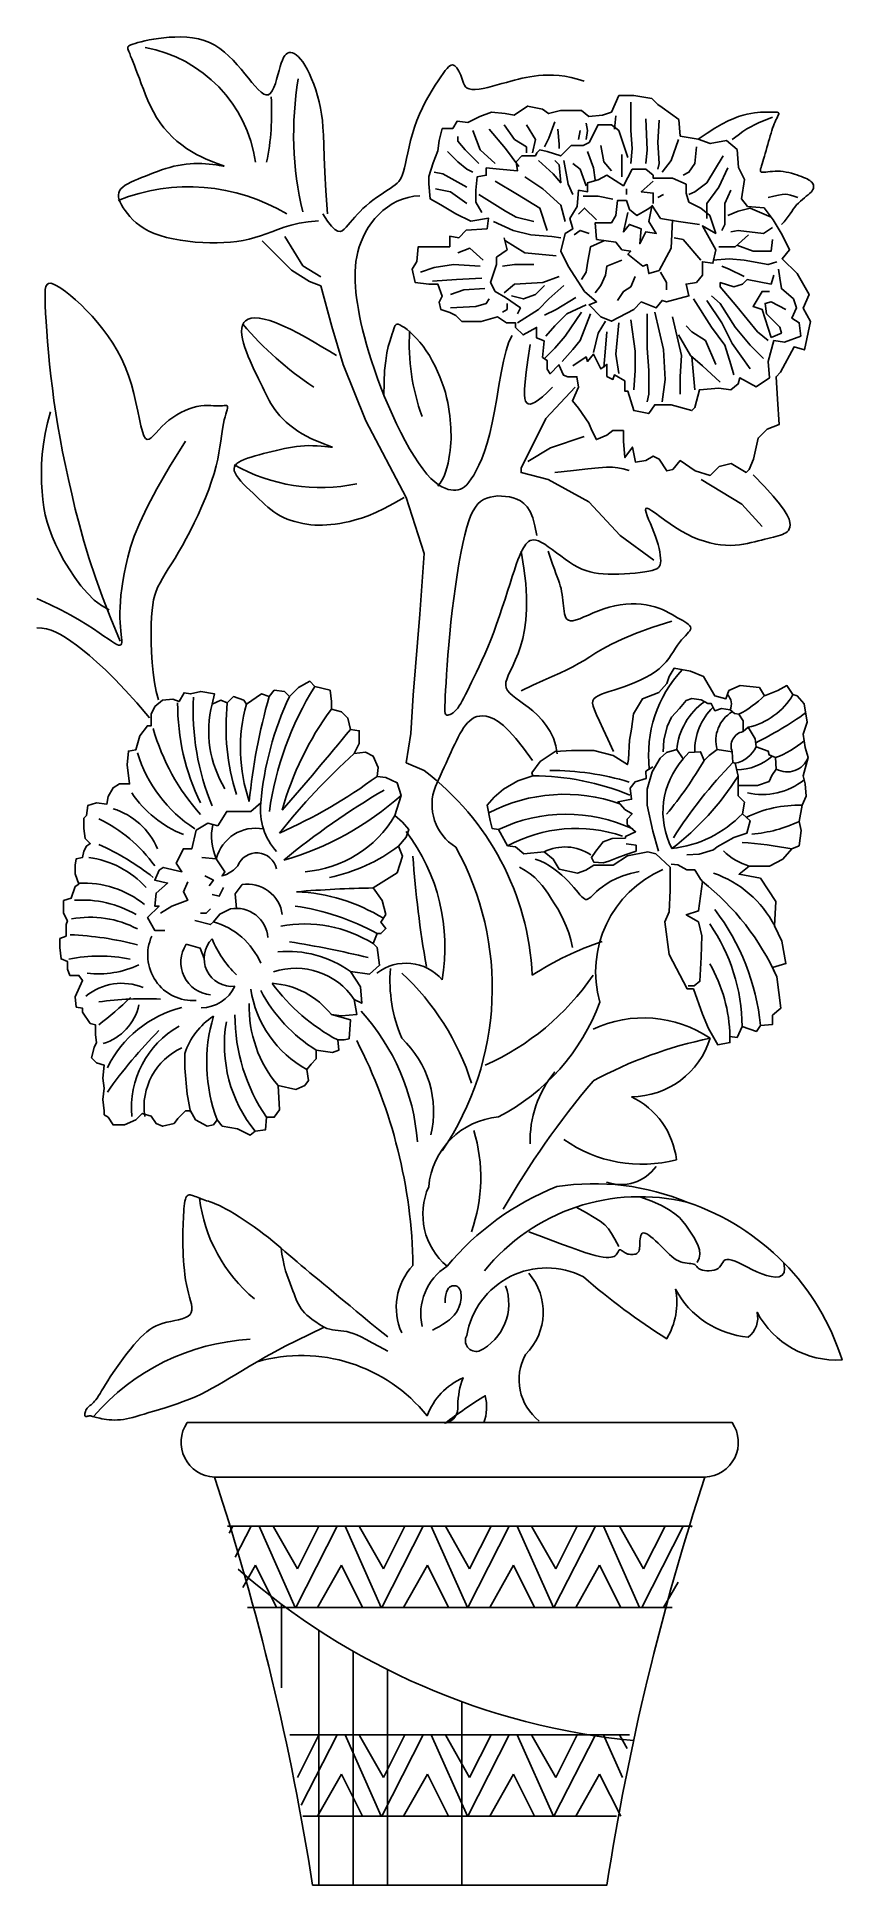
# Model space of a CAD drawing. Extents: x 792 to 1026, y 972 to 1510.
import ezdxf

# ---------------------------------------------------------------- set-up
doc = ezdxf.new("R2010")
doc.units = 0
doc.header["$LTSCALE"] = 0.9
doc.header["$MEASUREMENT"] = 0
doc.layers.get('0').update_dxf_attribs({"color": 3, "linetype": 'CONTINUOUS'})
for name, color, linetype in [('3', 3, 'CONTINUOUS'), ('4', 4, 'CONTINUOUS'), ('7', 7, 'CONTINUOUS')]:
    doc.layers.add(name, color=color, linetype=linetype)

msp = doc.modelspace()

# ---------------------------------------------------------------- linework, layer by layer
at = {"color": 3}
for p, q in [((847.07, 1076.84), (982.1, 1076.84)), ((847.61, 1074.74), (848.55, 1076.61)), ((849.36, 1067.81), (853.96, 1076.84)), ((856.28, 1076.84), (866.79, 1053.19)), ((860.5, 1076.61), (867.44, 1064.37)), ((866.92, 1053.19), (878.98, 1076.84)), ((867.44, 1064.37), (873.57, 1076.61)), ((881.29, 1076.84), (891.81, 1053.19)), ((885.51, 1076.61), (892.45, 1064.37)), ((891.94, 1053.19), (903.99, 1076.84)), ((892.45, 1064.37), (898.58, 1076.61)), ((906.31, 1076.84), (916.82, 1053.19)), ((910.53, 1076.61), (917.47, 1064.37)), ((916.95, 1053.19), (929.01, 1076.84)), ((917.47, 1064.37), (923.6, 1076.61)), ((931.32, 1076.84), (941.84, 1053.19)), ((935.54, 1076.61), (942.49, 1064.37)), ((941.97, 1053.19), (954.02, 1076.84)), ((942.49, 1064.37), (948.61, 1076.61)), ((956.34, 1076.84), (966.86, 1053.19)), ((961.09, 1076.61), (968.03, 1064.37)), ((967.52, 1053.19), (979.57, 1076.84)), ((968.03, 1064.37), (974.16, 1076.61)), ((981.88, 1076.84), (982.02, 1076.53)), ((851.52, 1058.95), (855.2, 1065.43)), ((855.2, 1065.43), (861.32, 1053.19)), ((873.27, 1053.19), (880.21, 1065.43)), ((880.21, 1065.43), (886.34, 1053.19)), ((898.29, 1053.19), (905.23, 1065.43)), ((905.23, 1065.43), (911.35, 1053.19)), ((923.3, 1053.19), (930.24, 1065.43)), ((930.24, 1065.43), (936.37, 1053.19)), ((948.32, 1053.19), (955.26, 1065.43)), ((955.26, 1065.43), (961.39, 1053.19)), ((973.86, 1053.19), (978.04, 1060.55)), ((852.88, 1053.19), (976.29, 1053.19)), ((865.24, 1016.17), (963.94, 1016.17)), ((867.44, 1003.7), (873.57, 1015.94)), ((868.55, 995.71), (878.98, 1016.17)), ((881.29, 1016.17), (891.81, 992.52)), ((885.51, 1015.94), (892.45, 1003.7)), ((891.94, 992.52), (903.99, 1016.17)), ((892.45, 1003.7), (898.58, 1015.94)), ((906.31, 1016.17), (916.82, 992.52)), ((910.53, 1015.94), (917.47, 1003.7)), ((916.95, 992.52), (929.01, 1016.17)), ((917.47, 1003.7), (923.6, 1015.94)), ((931.32, 1016.17), (941.84, 992.52)), ((935.54, 1015.94), (942.49, 1003.7)), ((941.97, 992.52), (954.02, 1016.17)), ((942.49, 1003.7), (948.61, 1015.94)), ((956.34, 1016.17), (961.87, 1003.72)), ((961.09, 1015.94), (963.25, 1012.13)), ((873.27, 992.52), (880.21, 1004.76)), ((880.21, 1004.76), (886.34, 992.52)), ((898.29, 992.52), (905.23, 1004.76)), ((905.23, 1004.76), (911.35, 992.52)), ((923.3, 992.52), (930.24, 1004.76)), ((930.24, 1004.76), (936.37, 992.52)), ((948.32, 992.52), (955.26, 1004.76)), ((955.26, 1004.76), (961.39, 992.52)), ((869.03, 992.52), (960.14, 992.52))]:
    msp.add_line(p, q, dxfattribs=at)
at = {"layer": '3'}
for p, q in [((862.8, 1054.12), (862.8, 1029.77)), ((873.63, 1046.56), (873.63, 972.49)), ((883.62, 1040.46), (883.62, 972.49)), ((893.61, 1035.1), (893.61, 972.49)), ((915.25, 1025.78), (915.25, 972.49))]:
    msp.add_line(p, q, dxfattribs=at)
for points in [[(927.48, 1484.16), (930.52, 1479.83), (933.99, 1477.67), (933.99, 1475.94)], [(942.22, 1485.03), (940.49, 1480.27), (939.19, 1477.67)], [(943.09, 1482.87), (943.52, 1478.54), (943.52, 1477.24)], [(951.32, 1484.6), (951.75, 1482.43), (951.32, 1479.83)], [(959.99, 1486.76), (959.55, 1482.87)], [(968.65, 1485.9), (969.09, 1476.8), (968.65, 1472.91)], [(972.55, 1485.46), (972.12, 1478.97), (972.55, 1472.91), (972.12, 1471.18)], [(1005.49, 1486.33), (1003.33, 1485.46), (1001.65, 1484.77), (1000.3, 1484.16), (999.15, 1483.57), (998.06, 1482.92), (996.9, 1482.13), (995.52, 1481.13), (993.79, 1479.83)], [(920.12, 1472.91), (916.22, 1476.8), (914.05, 1479.4), (914.05, 1480.7)], [(918.38, 1482.43), (920.55, 1476.8), (924.88, 1472.91)], [(949.59, 1482.43), (949.15, 1479.83)], [(955.65, 1478.1), (956.52, 1473.34), (958.69, 1470.74)], [(978.19, 1479.83), (976.02, 1473.77), (973.42, 1470.31)], [(911.02, 1476.37), (914.05, 1473.34), (916.65, 1471.18), (918.38, 1470.31)], [(944.82, 1473.77), (946.12, 1466.85), (947.42, 1463.82)], [(947.42, 1472.91), (949.59, 1471.18), (951.32, 1466.41)], [(951.75, 1476.37), (953.49, 1471.61), (953.92, 1468.15)], [(961.72, 1475.51), (961.72, 1471.61), (961.72, 1469.01)], [(991.19, 1475.07), (986.42, 1467.28), (982.96, 1464.68), (981.22, 1463.82)], [(916.65, 1465.98), (909.72, 1469.88), (907.12, 1470.31)], [(940.05, 1453.43), (937.89, 1459.92), (931.38, 1463.82), (924.88, 1467.71)], [(945.25, 1456.02), (943.95, 1460.79), (938.75, 1465.55), (933.55, 1469.01)], [(970.82, 1467.71), (967.35, 1464.68), (970.82, 1464.25), (970.82, 1461.22)], [(992.49, 1471.61), (989.89, 1465.98), (986.42, 1461.22), (986.42, 1456.89)], [(920.12, 1463.82), (927.92, 1459.05), (930.95, 1457.32), (936.15, 1456.02)], [(959.12, 1462.52), (954.79, 1463.38), (950.45, 1463.38)], [(963.02, 1463.82), (963.02, 1465.55)], [(972.12, 1462.95), (973.85, 1463.82)], [(993.36, 1465.12), (991.62, 1461.22), (991.62, 1455.16), (990.76, 1453.43)], [(1012.86, 1462.95), (1011.7, 1463.38), (1010.77, 1463.68), (1009.96, 1463.86), (1009.17, 1463.92), (1008.3, 1463.86), (1007.25, 1463.68), (1005.91, 1463.38), (1004.19, 1462.95)], [(954.35, 1456.46), (950.89, 1459.92), (949.15, 1458.19)], [(984.26, 1455.16), (978.19, 1456.02), (972.99, 1456.89), (970.39, 1460.79)], [(874.19, 1439.91), (868.96, 1443.17), (863.72, 1451.67)], [(952.19, 1452.56), (949.59, 1453.43), (947.85, 1452.13)], [(956.52, 1450.4), (952.62, 1448.66), (951.75, 1443.9), (951.32, 1441.3), (950.02, 1439.14)], [(976.89, 1451.26), (979.49, 1450.83), (984.69, 1444.77)], [(998.56, 1452.13), (994.66, 1448.66), (989.89, 1448.66)], [(1005.49, 1454.29), (1002.89, 1452.56), (995.52, 1453.43), (993.36, 1452.99)], [(995.09, 1449.1), (999.86, 1447.37), (1003.76, 1447.37), (1005.06, 1447.37), (1005.49, 1450.83)], [(921.42, 1444.77), (917.52, 1448.23), (914.05, 1446.93)], [(920.55, 1443.04), (912.75, 1443.47), (907.12, 1442.6), (903.22, 1441.3)], [(936.15, 1443.47), (930.52, 1443.47), (927.05, 1443.04)], [(927.48, 1435.24), (930.52, 1437.84), (938.75, 1438.27), (943.52, 1440.01)], [(961.72, 1444.77), (957.39, 1443.04), (956.95, 1440.44), (955.65, 1437.41), (953.92, 1435.24)], [(965.62, 1440.01), (964.32, 1436.98), (962.15, 1435.68), (960.42, 1433.08)], [(972.99, 1441.3), (974.72, 1438.27), (974.72, 1436.11)], [(1004.19, 1421.39), (1001.16, 1423.99), (995.09, 1431.35), (990.32, 1436.98), (990.32, 1438.27), (994.22, 1436.98), (996.82, 1437.84), (998.12, 1439.14), (1005.06, 1437.84), (1005.92, 1440.44)], [(997.26, 1440.01), (992.92, 1442.17), (990.76, 1443.04)], [(906.68, 1438.71), (913.62, 1439.14), (920.98, 1439.57)], [(921.85, 1436.54), (915.78, 1436.11), (911.88, 1434.81)], [(939.19, 1437.41), (936.59, 1434.81), (933.12, 1433.51), (929.65, 1434.38)], [(1002.89, 1416.19), (998.99, 1420.09), (994.66, 1425.29), (990.32, 1432.21), (987.72, 1434.38)], [(1005.06, 1422.26), (1002.46, 1430.48), (999.86, 1431.35), (1002.46, 1435.68), (1004.62, 1435.68)], [(911.88, 1430.91), (919.25, 1431.35), (922.28, 1432.21), (923.15, 1433.51)], [(928.35, 1432.21), (928.35, 1430.48), (927.05, 1429.62)], [(948.29, 1433.94), (942.65, 1430.48), (939.19, 1428.75)], [(950.02, 1429.62), (945.25, 1422.69), (942.22, 1419.23), (939.19, 1416.19)], [(951.32, 1431.78), (945.69, 1429.18), (942.22, 1425.72), (939.62, 1422.69)], [(969.09, 1429.18), (969.09, 1419.23), (969.52, 1412.73), (969.52, 1405.8), (969.09, 1403.64)], [(998.99, 1413.16), (993.79, 1420.52), (990.76, 1426.58), (986.42, 1433.08)], [(1009.39, 1430.48), (1005.06, 1432.65), (1003.32, 1432.21), (1003.76, 1429.18), (1007.66, 1425.29), (1008.09, 1423.55), (1005.06, 1422.26)], [(957.39, 1423.99), (956.95, 1419.23), (956.52, 1413.6)], [(960.85, 1426.58), (959.99, 1417.49), (960.85, 1411.87)], [(964.32, 1427.45), (965.62, 1418.36), (965.62, 1412.73), (965.19, 1407.1)], [(976.45, 1428.32), (979.05, 1417.06), (978.62, 1411), (978.62, 1405.8)], [(989.02, 1414.46), (985.99, 1421.39), (982.09, 1423.99), (980.36, 1425.72)], [(978.19, 1423.12), (981.66, 1417.06), (985.12, 1414.03), (990.32, 1409.27)], [(982.09, 1416.63), (982.96, 1407.1)], [(791.73, 1346.42), (795.44, 1344.73), (798.71, 1343.12), (801.59, 1341.59), (804.11, 1340.15), (806.29, 1338.82), (808.18, 1337.59), (809.81, 1336.49), (811.2, 1335.52), (812.39, 1334.7), (813.4, 1334.02), (814.23, 1333.49), (814.9, 1333.11), (815.43, 1332.9), (815.83, 1332.84), (816.1, 1332.95), (816.27, 1333.23), (816.35, 1333.69), (816.36, 1334.3), (816.31, 1335.07), (816.22, 1335.99), (816.11, 1337.03), (816, 1338.2), (815.9, 1339.48), (815.84, 1340.86), (815.82, 1342.34), (815.87, 1343.92), (815.97, 1345.6), (816.13, 1347.41), (816.37, 1349.33), (816.67, 1351.4), (817.06, 1353.6), (817.53, 1355.95), (818.1, 1358.49), (818.89, 1361.31), (820.01, 1364.58), (821.59, 1368.41), (823.74, 1372.95), (826.6, 1378.33), (830.29, 1384.7), (834.93, 1392.18)], [(934.4, 1386.3), (940.94, 1390.22), (950.76, 1393.49)], [(942.25, 1383.03), (947.66, 1383.67), (951.79, 1384.14), (954.89, 1384.44), (957.22, 1384.58), (959.03, 1384.57), (960.56, 1384.41), (962.09, 1384.11), (963.85, 1383.68)], [(984.79, 1381.07), (996.57, 1373.88), (1002.46, 1367.34)], [(976.28, 1339.88), (970.47, 1337.99), (965.71, 1336.25), (961.85, 1334.65), (958.73, 1333.18), (956.22, 1331.83), (954.15, 1330.6), (952.38, 1329.47), (950.76, 1328.44), (949.15, 1327.5), (947.48, 1326.6), (945.68, 1325.7), (943.68, 1324.76), (941.42, 1323.73), (938.84, 1322.56), (935.87, 1321.2), (932.43, 1319.61)], [(947.4, 1245.03), (946.89, 1247.24), (946.27, 1249.29), (945.57, 1251.19), (944.78, 1252.97), (943.94, 1254.63), (943.07, 1256.19), (942.17, 1257.67), (941.28, 1259.09), (940.39, 1260.45), (939.49, 1261.75), (938.55, 1263), (937.53, 1264.2), (936.39, 1265.32), (935.11, 1266.39), (933.66, 1267.38), (932, 1268.31)], [(966.75, 1267.12), (964.2, 1266.49), (962, 1265.78), (960.12, 1265.03), (958.54, 1264.24), (957.2, 1263.45), (956.09, 1262.67), (955.15, 1261.93), (954.37, 1261.24), (953.71, 1260.63), (953.15, 1260.1), (952.67, 1259.66), (952.25, 1259.32), (951.88, 1259.1), (951.52, 1258.98), (951.18, 1258.99), (950.82, 1259.14), (950.43, 1259.41), (950.01, 1259.82), (949.53, 1260.33), (949.01, 1260.95), (948.41, 1261.66), (947.75, 1262.44), (947.01, 1263.28), (946.18, 1264.18), (945.26, 1265.12), (944.24, 1266.06), (943.14, 1267), (941.96, 1267.9), (940.71, 1268.75), (939.38, 1269.5), (937.99, 1270.16), (936.54, 1270.67)], [(983.58, 1153.48), (984.18, 1154.65), (984.38, 1155.85), (984.27, 1157.08), (983.9, 1158.32), (983.33, 1159.55), (982.62, 1160.78), (981.84, 1161.98), (981.04, 1163.15), (980.27, 1164.29), (979.44, 1165.4), (978.44, 1166.5), (977.15, 1167.61), (975.47, 1168.76), (973.28, 1169.96), (970.47, 1171.22), (966.94, 1172.57)], [(960.83, 1158.09), (959.69, 1160.22), (958.73, 1161.89), (957.8, 1163.23), (956.74, 1164.36), (955.43, 1165.42), (953.7, 1166.55), (951.43, 1167.88), (948.45, 1169.55)], [(875.18, 1134.61), (873.87, 1135.41), (872.73, 1136.16), (871.74, 1136.86), (870.89, 1137.53), (870.16, 1138.16), (869.53, 1138.78), (868.99, 1139.39), (868.52, 1140.01), (868.11, 1140.64), (867.74, 1141.3), (867.4, 1141.99), (867.08, 1142.72), (866.77, 1143.5), (866.45, 1144.34), (866.11, 1145.24), (865.74, 1146.23), (865.33, 1147.29), (864.89, 1148.44), (864.45, 1149.7), (864.01, 1151.06), (863.61, 1152.53), (863.24, 1154.11), (862.93, 1155.83), (862.7, 1157.68)]]:
    msp.add_lwpolyline(points, dxfattribs=at)
msp.add_lwpolyline([(849, 1385.32, 0.181893), (884.66, 1379.76, 0.181893)], format="xyb", dxfattribs=at)
for centre, radius, start, end in [((816.2, 1467.81), 39.39, 7.9294, 79.837), ((964.63, 1481.42), 98.3, 170.6222, 193.2647), ((835.87, 1410.63), 55.46, 59.08, 111.7814), ((925.29, 1488.47), 96.5, 220.2197, 236.6426), ((962.31, 1420.55), 62.38, 176.6359, 199.8518), ((1005.65, 1300.96), 36.19, 136.8288, 186.4995), ((910.24, 1314.03), 73.14, 177.0472, 202.3854), ((911.35, 1309.04), 64.68, 173.7366, 197.5874), ((1023.55, 1271), 170.9, 164.0576, 174.487), ((947.79, 1279.03), 91.37, 154.7962, 174.9953), ((996.97, 1300.62), 19.41, 125.4078, 174.4048), ((989.58, 1315.71), 3.96, 334.8686, 44.6402), ((980.84, 1341.17), 32.04, 297.592, 314.1887), ((994.04, 1328.7), 20.18, 282.5048, 329.5974), ((873.51, 1307.85), 31.87, 165.6879, 211.5786), ((899.16, 1302.97), 48.29, 164.675, 198.7833), ((1000.61, 1302.18), 17.73, 134.2778, 181.2907), ((998.76, 1305.14), 9.73, 120.6905, 195.6667), ((953.08, 1400.49), 107.11, 296.3425, 305.4018), ((-4.56, 2037.9), 1148.77, 319.04523, 320.57581), ((997.73, 1303.55), 4.27, 100.635, 202.9596), ((859.26, 1313.19), 40.03, 196.8751, 237.2656), ((1020.78, 1150.78), 203.48, 132.2645, 141.206), ((992.77, 1307.12), 8.79, 282.2173, 334.5623), ((994.93, 1312.48), 15.83, 270.4313, 311.5273), ((997.54, 1324.84), 26.17, 289.7322, 310.9413), ((1009.74, 1302.63), 6.59, 241.3088, 338.3732), ((804.76, 1409.9), 143.61, 293.5685, 306.6881), ((935.61, 1219.81), 75.09, 67.768, 89.8065), ((941.29, 1219.12), 77.31, 73.064, 90.4007), ((996.8, 1284.38), 23.14, 138.2545, 207.2876), ((883.25, 1359.31), 118.63, 320.4264, 329.6509), ((927.16, 1338.04), 80.87, 307.3639, 327.6414), ((1088.24, 1206.3), 132, 135.5527, 147.6857), ((845.93, 1307.68), 32.02, 213.6858, 248.6641), ((1008.98, 1093.27), 229.23, 120.514, 129.4156), ((839.02, 1354.91), 88, 286.1067, 311.7081), ((945.14, 1241.47), 48.06, 70.565, 117.4015), ((1002.51, 1308.95), 19.5, 257.1809, 308.641), ((807.71, 1265.54), 20.74, 23.1463, 72.7331), ((972.78, 1306.62), 33.03, 276.006, 316.4746), ((1013.01, 1252.26), 34.1, 88.1768, 116.335), ((790.86, 1243.66), 43.11, 35.5085, 64.0759), ((867.1, 1300.13), 33.2, 274.4629, 329.5694), ((945.56, 1237.84), 45.89, 65.1283, 115.4723), ((948.47, 1237.41), 42.18, 71.391, 118.2792), ((996.65, 1316.23), 38.36, 274.2731, 295.5692), ((778.47, 1205.42), 76.21, 51.8709, 65.8105), ((945.19, 1260.84), 13.39, 55.8828, 116.9801), ((986.33, 1138.8), 137.13, 79.5741, 85.6915), ((803.05, 1243.82), 27.63, 42.4209, 82.2279), ((1186.28, 1290.26), 285.89, 183.7523, 190.2238), ((1003.85, 1286.04), 18.12, 225.8273, 253.6272), ((940.03, 1206.72), 73.03, 24.067, 51.8351), ((978.18, 1236.88), 31.42, 27.2069, 71.0537), ((804.99, 1228.27), 30.53, 59.3937, 94.4481), ((856.71, 1187.64), 70.13, 61.1355, 81.7551), ((864.91, 1208.76), 52.49, 58.4122, 87.5201), ((807.2, 1224.44), 29.36, 62.0841, 100.628), ((869.47, 1214.21), 37.65, 57.9374, 100.5188), ((943.48, 1221.59), 53.2, 0.4986, 34.6506), ((935.69, 1215.71), 66.64, 5.7198, 37.2058), ((823.52, 978.92), 270.93, 76.2302, 81.1722), ((864.68, 1212.88), 30.99, 54.1797, 95.3985), ((809.49, 1265), 27.69, 263.5228, 295.383), ((847.64, 1183.41), 73.78, 17.4556, 47.2361), ((891.69, 1279.06), 74.69, 293.898, 325.6561), ((948.72, 1218.17), 44.42, 1.2102, 29.8687), ((816.34, 1218.38), 16.21, 67.2215, 129.823), ((738.45, 1314.36), 116.25, 307.8026, 313.7702), ((823.03, 1135.46), 94.65, 87.2254, 98.0952), ((885.6, 1237.69), 32.1, 188.5607, 241.2699), ((896.49, 1253.25), 44.81, 207.5844, 238.1852), ((905.63, 1267.98), 56.47, 216.265, 242.0136), ((806.71, 1231.47), 14.99, 286.4396, 347.9078), ((841.61, 1195.74), 32.7, 103.7109, 154.0875), ((854.2, 1207.78), 20.53, 122.9815, 161.8252), ((888.17, 1211.55), 47.11, 163.4069, 200.6915), ((922.56, 1125.69), 134.71, 135.0644, 145.0057), ((846.39, 1198.38), 27.22, 119.3965, 185.2638), ((885.9, 1216.7), 39.69, 170.3645, 219.2419), ((910.43, 1212.97), 75.74, 179.0807, 192.0749), ((1012.02, 1098.3), 122.81, 101.5714, 118.5343), ((966.93, 1188.61), 31.91, 140.7255, 181.298), ((1155.35, 1036.47), 263.83, 139.9623, 149.8643), ((873.53, 1178.1), 47.18, 340.555, 16.8964), ((967.51, 1221.29), 39.29, 234.7773, 284.835), ((883.79, 1177.56), 45.13, 186.8976, 230.3037), ((857.35, 1066.25), 64.97, 93.2141, 139.2404), ((985.01, 1217.56), 204.08, 228.6617, 264.4052)]:
    msp.add_arc(centre, radius, start, end, dxfattribs=at)
at = {"layer": '4'}
msp.add_line((843.31, 1091.05), (985.87, 1091.05), dxfattribs=at)
msp.add_lwpolyline([(983.9, 1479.98), (987.38, 1478.68), (992.17, 1479.55), (995.22, 1476.94), (995.65, 1471.72), (997.39, 1468.25), (996.52, 1462.6), (998.26, 1460.42), (1003.05, 1459.99), (1005.66, 1456.51), (1008.27, 1452.17), (1010.44, 1447.82), (1008.27, 1445.21), (1012.62, 1440.87), (1016.1, 1434.78), (1014.36, 1430.87), (1016.53, 1426.96), (1014.79, 1418.7), (1011.75, 1419.57), (1007.83, 1412.18), (1006.53, 1410.88), (1006.96, 1404.36), (1007.4, 1396.97), (1003.92, 1395.67), (1001.31, 1393.06), (1000, 1386.97), (998.7, 1383.93), (997.83, 1383.06), (993.48, 1385.67), (989.99, 1384.8), (987.38, 1382.19), (983.03, 1383.5), (978.68, 1386.54), (976.51, 1383.93), (974.77, 1383.5), (972.59, 1386.97), (970.85, 1387.84), (968.68, 1386.54), (965.63, 1386.11), (964.76, 1390.45), (962.59, 1387.41), (962.15, 1392.19), (962.15, 1395.23), (959.11, 1395.23), (957.37, 1393.93), (954.32, 1392.62), (953.02, 1395.23), (952.15, 1397.41), (949.1, 1401.75), (947.36, 1403.92), (949.1, 1407.84), (948.66, 1410.88), (946.05, 1410.88), (944.75, 1411.31), (943.44, 1414.36), (940.83, 1411.75), (939.96, 1413.05), (939.96, 1415.66), (938.66, 1416.53), (939.09, 1421.31), (936.92, 1422.18), (936.92, 1425.22), (933, 1423.05), (930.83, 1425.22), (930.83, 1426.52), (928.22, 1426.52), (925.61, 1428.26), (920.82, 1426.96), (915.17, 1426.96), (913.43, 1428.7), (911.68, 1429.57), (909.07, 1430.44), (908.64, 1432.61), (909.51, 1434.35), (908.2, 1437.82), (905.59, 1437.82), (901.68, 1438.26), (900.81, 1442.17), (902.11, 1444.34), (902.55, 1448.69), (911.68, 1448.69), (911.68, 1451.73), (914.3, 1451.3), (916.47, 1453.47), (922.56, 1453.91), (923, 1456.95), (917.78, 1456.08), (913.43, 1458.25), (909.07, 1460.86), (906.03, 1462.6), (905.59, 1466.94), (905.59, 1469.12), (906.9, 1473.03), (908.2, 1476.51), (908.64, 1479.55), (909.51, 1483.02), (912.56, 1483.02), (913.86, 1485.2), (916.91, 1484.76), (920.39, 1486.5), (923.87, 1487.81), (927.78, 1487.37), (930.39, 1486.94), (934.31, 1489.54), (938.66, 1488.67), (940.4, 1487.37), (943.88, 1488.24), (949.97, 1488.24), (952.15, 1486.5), (956.06, 1486.94), (958.67, 1487.81), (960.85, 1492.59), (965.2, 1492.59), (970.42, 1491.72), (972.16, 1489.98), (973.46, 1489.11), (978.25, 1485.63), (978.68, 1480.85)], close=True, dxfattribs=at)
for points in [[(963.45, 1474.64), (960.85, 1482.43), (958.69, 1484.16), (954.79, 1484.16), (952.19, 1478.97), (950.45, 1478.1), (946.99, 1478.1), (943.95, 1475.07), (940.05, 1476.37), (937.89, 1476.8), (937.02, 1475.94), (936.59, 1475.07), (932.69, 1475.07), (930.95, 1473.34), (931.38, 1470.74), (926.18, 1471.18), (922.28, 1471.61), (922.28, 1469.44), (919.68, 1469.01), (919.25, 1465.12), (919.25, 1461.65), (920.98, 1458.62)], [(987.29, 1457.76), (989.02, 1452.56), (985.12, 1454.73), (989.02, 1447.8), (988.16, 1443.9), (985.12, 1444.33), (985.12, 1440.44), (983.39, 1438.27), (980.36, 1437.84), (981.22, 1434.38), (974.72, 1432.65), (973.42, 1433.08), (971.69, 1430.91), (967.35, 1432.65), (965.19, 1430.48), (958.69, 1427.02), (955.65, 1428.32), (952.19, 1431.78), (954.35, 1432.65), (950.89, 1435.68), (946.12, 1443.04), (943.95, 1447.37), (945.25, 1452.56), (947.42, 1453.86), (946.55, 1456.89), (948.72, 1460.35), (949.15, 1465.12), (951.75, 1464.68), (951.75, 1467.28), (954.79, 1468.15), (957.39, 1469.44), (962.15, 1466.41), (964.75, 1471.18), (968.65, 1471.18), (970.82, 1469.44), (970.82, 1468.58), (976.45, 1468.58), (980.36, 1466.85), (980.36, 1464.25), (981.22, 1461.65), (984.69, 1459.92), (987.29, 1457.76)], [(929.82, 1422.91), (928.89, 1421.05), (928.07, 1418.51), (927.33, 1415.45), (926.64, 1412), (925.99, 1408.34), (925.35, 1404.59), (924.71, 1400.92), (924.04, 1397.47), (923.32, 1394.36), (922.56, 1391.6), (921.78, 1389.18), (920.98, 1387.05), (920.19, 1385.21), (919.4, 1383.64), (918.65, 1382.3), (917.93, 1381.18), (917.26, 1380.25), (916.62, 1379.5), (916.01, 1378.92), (915.41, 1378.48), (914.8, 1378.18), (914.17, 1377.99), (913.51, 1377.9), (912.8, 1377.91), (912.03, 1377.99), (911.21, 1378.16), (910.32, 1378.46), (909.38, 1378.9), (908.38, 1379.51), (907.33, 1380.31), (906.22, 1381.33), (905.06, 1382.59), (903.85, 1384.11), (902.6, 1385.86), (901.33, 1387.83), (900.04, 1389.97), (898.75, 1392.27), (897.48, 1394.7), (896.23, 1397.22), (895.02, 1399.81), (893.86, 1402.44), (892.76, 1405.09), (891.71, 1407.75), (890.73, 1410.38), (889.81, 1412.97), (888.96, 1415.5), (888.19, 1417.95), (887.5, 1420.29), (886.88, 1422.52), (886.35, 1424.64), (885.88, 1426.65), (885.48, 1428.56), (885.14, 1430.39), (884.86, 1432.14), (884.63, 1433.82), (884.44, 1435.44), (884.3, 1437.01), (884.21, 1438.53), (884.17, 1440.02), (884.18, 1441.48), (884.27, 1442.93), (884.43, 1444.36), (884.67, 1445.78), (884.99, 1447.21), (885.4, 1448.64), (885.91, 1450.07), (886.52, 1451.49), (887.22, 1452.89), (888.02, 1454.26), (888.92, 1455.58), (889.93, 1456.85), (891.04, 1458.05), (892.26, 1459.17), (893.58, 1460.2), (894.98, 1461.12), (896.46, 1461.91), (898.01, 1462.55), (899.62, 1463.03), (901.28, 1463.34), (902.99, 1463.44)], [(976.45, 1456.46), (976.02, 1448.23), (972.55, 1441.74), (969.52, 1440.87), (969.09, 1443.47), (967.79, 1443.04), (963.45, 1446.5), (964.32, 1447.37), (961.72, 1447.8), (959.99, 1449.96), (954.35, 1450.83), (953.92, 1455.59), (958.69, 1455.59), (959.99, 1457.76), (960.42, 1462.08), (963.02, 1462.08), (963.89, 1459.49), (966.05, 1457.76), (969.09, 1459.49), (970.39, 1460.35), (969.52, 1456.02), (971.69, 1452.56), (968.65, 1452.99), (966.92, 1449.53), (967.35, 1453.86), (963.89, 1455.16), (962.15, 1452.99), (963.02, 1456.89), (963.45, 1458.62)], [(1005.06, 1457.32), (998.99, 1459.92), (995.52, 1459.05), (992.49, 1457.76)], [(904.28, 1296.41), (899.06, 1298.69), (900.37, 1307.19), (901.02, 1318.31), (902.99, 1341.84), (904.29, 1359.49), (899.06, 1375.84), (887.28, 1398.06), (880.73, 1414.41), (877.46, 1425.52), (874.19, 1437.29), (870.92, 1438.6), (865.68, 1441.87), (857.18, 1450.37)], [(927.48, 1451.26), (928.35, 1447.8), (925.32, 1445.63), (925.32, 1443.47), (923.58, 1438.27), (924.88, 1435.68), (927.92, 1433.94), (932.25, 1430.91), (931.38, 1429.18)], [(947.42, 1414.03), (951.32, 1416.63), (951.75, 1415.33), (953.49, 1417.49), (955.65, 1413.16), (957.39, 1414.46), (957.39, 1411), (959.12, 1410.13), (959.55, 1411.43), (962.59, 1409.7), (962.59, 1406.67), (963.45, 1406.67), (965.19, 1401.04), (969.52, 1400.18), (971.25, 1402.77), (976.02, 1402.77), (982.09, 1401.04), (982.96, 1401.91), (984.26, 1407.1), (989.89, 1407.54), (993.36, 1407.1), (995.52, 1408.83), (995.96, 1410.57), (1000.72, 1407.97), (1004.62, 1410.57), (1004.19, 1415.33), (1005.92, 1421.39), (1008.96, 1420.96), (1013.72, 1422.69), (1013.29, 1426.58), (1011.12, 1427.88), (1012.42, 1430.91), (1011.56, 1433.51), (1008.09, 1436.54), (1007.66, 1439.57), (1007.22, 1442.17)], [(948.14, 1407.87), (939.63, 1398.72), (932.43, 1384.34), (932.43, 1383.03), (940.29, 1381.07), (952.07, 1374.53), (961.23, 1364.72), (971.04, 1357.53)], [(999.84, 1382.37), (1003.12, 1379.01), (1005.67, 1376.22), (1007.57, 1373.94), (1008.91, 1372.1), (1009.8, 1370.64), (1010.31, 1369.48), (1010.54, 1368.57), (1010.58, 1367.83), (1010.51, 1367.21), (1010.35, 1366.68), (1010.11, 1366.23), (1009.78, 1365.86), (1009.39, 1365.55), (1008.92, 1365.28), (1008.39, 1365.04), (1007.8, 1364.83), (1007.16, 1364.63), (1006.47, 1364.44), (1005.74, 1364.25), (1004.95, 1364.06), (1004.12, 1363.86), (1003.25, 1363.65), (1002.33, 1363.43), (1001.37, 1363.2), (1000.36, 1362.95), (999.32, 1362.69), (998.22, 1362.44), (997.07, 1362.22), (995.87, 1362.04), (994.6, 1361.91), (993.27, 1361.86), (991.88, 1361.89), (990.41, 1362.02), (988.88, 1362.26), (987.31, 1362.61), (985.69, 1363.06), (984.04, 1363.63), (982.37, 1364.31), (980.69, 1365.11), (979.01, 1366.03), (977.34, 1367.06), (975.72, 1368.16), (974.18, 1369.25), (972.76, 1370.29), (971.5, 1371.22), (970.42, 1371.96), (969.56, 1372.47), (968.97, 1372.68), (968.66, 1372.55), (968.61, 1372.11), (968.76, 1371.41), (969.07, 1370.5), (969.5, 1369.42), (970, 1368.23), (970.53, 1366.98), (971.04, 1365.7), (971.5, 1364.45), (971.9, 1363.25), (972.24, 1362.09), (972.52, 1360.99), (972.73, 1359.97), (972.88, 1359.02), (972.98, 1358.17), (973.01, 1357.42), (972.97, 1356.78), (972.86, 1356.24), (972.65, 1355.79), (972.33, 1355.41), (971.87, 1355.09), (971.26, 1354.82), (970.48, 1354.58), (969.52, 1354.37), (968.36, 1354.17), (967.03, 1353.99), (965.58, 1353.83), (964.04, 1353.69), (962.44, 1353.58), (960.84, 1353.51), (959.26, 1353.48), (957.74, 1353.5), (956.31, 1353.57), (954.97, 1353.7), (953.7, 1353.89), (952.48, 1354.17), (951.28, 1354.53), (950.1, 1354.99), (948.91, 1355.55), (947.7, 1356.22), (946.46, 1357.01), (945.19, 1357.89), (943.93, 1358.81), (942.69, 1359.74), (941.48, 1360.64), (940.34, 1361.46), (939.28, 1362.19), (938.32, 1362.76), (937.48, 1363.16), (936.75, 1363.4), (936.11, 1363.48), (935.56, 1363.43), (935.07, 1363.26), (934.63, 1362.99), (934.23, 1362.64), (933.85, 1362.22), (933.49, 1361.74), (933.12, 1361.18), (932.75, 1360.52), (932.37, 1359.72), (931.95, 1358.77), (931.51, 1357.64), (931.01, 1356.29), (930.47, 1354.7), (929.87, 1352.86), (929.21, 1350.8), (928.51, 1348.57), (927.76, 1346.23), (926.97, 1343.81), (926.16, 1341.37), (925.32, 1338.95), (924.47, 1336.61), (923.61, 1334.38), (922.75, 1332.28), (921.89, 1330.29), (921.05, 1328.43), (920.24, 1326.68), (919.46, 1325.04), (918.72, 1323.52), (918.04, 1322.12), (917.41, 1320.83), (916.84, 1319.64), (916.31, 1318.56), (915.81, 1317.58), (915.35, 1316.7), (914.89, 1315.91), (914.45, 1315.22), (914, 1314.6), (913.55, 1314.07), (913.09, 1313.62), (912.65, 1313.25), (912.22, 1312.95), (911.81, 1312.74), (911.44, 1312.59), (911.11, 1312.53), (910.84, 1312.53), (910.62, 1312.61), (910.46, 1312.8), (910.35, 1313.13), (910.29, 1313.62), (910.27, 1314.32), (910.29, 1315.26), (910.33, 1316.47), (910.4, 1317.98), (910.49, 1319.82), (910.61, 1321.96), (910.76, 1324.38), (910.93, 1327.05), (911.15, 1329.93), (911.4, 1333), (911.69, 1336.21), (912.04, 1339.55), (912.43, 1342.98), (912.87, 1346.45), (913.34, 1349.89), (913.85, 1353.27), (914.38, 1356.52), (914.94, 1359.58), (915.5, 1362.41), (916.07, 1364.94), (916.65, 1367.14), (917.23, 1369.02), (917.84, 1370.61), (918.47, 1371.94), (919.15, 1373.03), (919.88, 1373.92), (920.67, 1374.63), (921.53, 1375.18), (922.47, 1375.61), (923.47, 1375.93), (924.53, 1376.13), (925.63, 1376.23), (926.76, 1376.22), (927.89, 1376.13), (929.03, 1375.94), (930.14, 1375.67), (931.23, 1375.32), (932.28, 1374.81), (933.27, 1374.09), (934.19, 1373.08), (935.04, 1371.71), (935.8, 1369.9), (936.46, 1367.6), (937.01, 1364.72)], [(834.88, 1197.48), (832.67, 1195.27), (831.56, 1193.8), (828.24, 1193.06), (826.4, 1193.8), (824.93, 1196.01), (822.34, 1196.75), (820.5, 1194.91), (817.18, 1193.43), (813.86, 1193.43), (812.39, 1195.64), (811.28, 1196.38), (811.28, 1197.48), (810.91, 1200.8), (811.28, 1204.12), (810.91, 1207.06), (811.28, 1210.75), (809.07, 1211.48), (807.59, 1212.96), (808.33, 1215.9), (809.07, 1217.38), (808.7, 1219.59), (808.7, 1222.53), (807.23, 1222.9), (805.01, 1226.22), (805.01, 1227.32), (803.17, 1227.69), (802.8, 1230.64), (805.01, 1235.43), (803.91, 1236.9), (801.33, 1236.9), (800.59, 1238.74), (800.59, 1240.95), (798.74, 1241.69), (798.38, 1245), (798.38, 1247.58), (800.22, 1248.32), (800.22, 1251.64), (800.59, 1252.74), (799.48, 1254.95), (799.48, 1258.63), (801.69, 1259.37), (802.8, 1262.69), (803.91, 1263.42), (802.8, 1266.37), (802.8, 1268.95), (803.17, 1270.79), (805.01, 1271.16), (805.38, 1273), (806.12, 1274.48), (807.23, 1275.21), (805.75, 1276.69), (805.38, 1279.63), (805.38, 1282.58), (806.12, 1283.32), (806.49, 1286.26), (809.07, 1287), (812.02, 1286.63), (812.39, 1288.84), (813.86, 1291.42), (815.71, 1292.53), (818.66, 1292.53), (817.92, 1298.05), (818.29, 1302.1), (820.5, 1302.47), (821.61, 1306.52), (823.82, 1309.47), (824.93, 1309.47), (824.93, 1312.79), (826.03, 1315), (828.24, 1316.84), (831.19, 1317.21), (833.04, 1316.47), (834.51, 1319.05), (836.36, 1318.68), (839.31, 1319.42), (843.36, 1318.68), (842.63, 1315.73), (845.21, 1316.84), (847.05, 1316.1), (848.89, 1317.94), (851.84, 1316.84), (852.58, 1315.73), (857.01, 1318.68), (859.22, 1317.94), (860.69, 1319.79), (863.64, 1319.42), (865.12, 1317.94), (867.7, 1320.52), (871.02, 1322.36), (872.49, 1320.89), (876.92, 1319.79), (877.29, 1316.47), (877.29, 1314.26), (880.24, 1313.52), (882.08, 1311.68), (882.82, 1308.37), (885.4, 1308), (885.4, 1304.31), (883.93, 1301.37), (887.24, 1301.74), (889.46, 1300.63), (890.93, 1297.31), (890.56, 1294.74), (893.14, 1294.37), (896.46, 1292.89), (897.57, 1289.21), (895.73, 1283.32), (897.94, 1281.47), (899.78, 1279.26), (899.04, 1277.05), (896.83, 1274.48), (897.94, 1271.53), (896.46, 1266.74), (889.46, 1262.32), (892.04, 1258.63), (893.14, 1254.58), (891.67, 1252.37), (893.14, 1250.53), (891.67, 1249.06), (890.56, 1249.06), (889.46, 1246.11), (890.56, 1245), (891.3, 1239.85), (888.35, 1237.27), (882.82, 1238.01), (885.77, 1233.59), (886.14, 1228.8), (883.93, 1229.9), (884.66, 1225.48), (880.24, 1225.11), (877.29, 1225.48), (882.82, 1224.01), (882.45, 1218.48), (880.98, 1218.11), (879.13, 1218.11), (879.5, 1215.17), (877.66, 1214.43), (872.86, 1215.17), (872.86, 1212.59), (871.39, 1211.11), (870.17, 1209.54), (870.65, 1206.33), (869.54, 1204.85), (866.96, 1203.75), (861.8, 1204.85), (862.17, 1197.85), (860.69, 1195.64), (858.48, 1195.64), (858.11, 1191.96), (855.16, 1191.59), (853.69, 1190.49), (850, 1192.33), (845.58, 1193.06), (844.1, 1194.91), (842.99, 1193.43), (841.15, 1193.06), (837.83, 1194.91), (836.36, 1197.48), (834.88, 1197.48)], [(975.72, 1268.35), (975.72, 1261.57), (975.42, 1255.38), (974.24, 1252.43), (975.42, 1242.99), (980.74, 1232.97), (982.51, 1232.97), (985.16, 1225.59), (986.94, 1221.46), (989.59, 1216.75), (993.14, 1217.34), (993.14, 1219.1), (995.2, 1218.81), (996.68, 1222.05), (1000.81, 1220.58), (1001.99, 1222.35), (1005.53, 1222.64), (1005.53, 1225.3), (1007.9, 1227.36), (1006.72, 1236.5), (1005.53, 1239.16), (1009.37, 1240.34), (1008.19, 1246.83), (1006.12, 1251.25), (1006.42, 1258.33), (1001.99, 1265.11), (995.79, 1266.29), (998.74, 1268.65), (1004.65, 1268.65), (1008.49, 1270.71), (1011.14, 1273.66), (1013.21, 1274.55), (1013.8, 1278.97), (1013.21, 1281.63), (1014.1, 1286.34), (1015.28, 1289), (1014.98, 1292.54), (1014.39, 1294.9), (1015.87, 1300.21), (1014.98, 1303.15), (1014.39, 1306.99), (1015.57, 1310.53), (1014.69, 1315.84), (1012.62, 1318.19), (1011.44, 1318.49), (1009.67, 1321.14), (1007.01, 1319.67), (1003.17, 1318.19), (1001.7, 1320.55), (996.09, 1321.14), (992.84, 1319.67), (991.95, 1317.31), (988.71, 1318.19), (985.46, 1323.8), (981.62, 1325.27), (976.9, 1326.16), (975.42, 1323.8), (974.83, 1321.73), (972.47, 1319.08), (967.75, 1317.31), (965.09, 1312.89), (964.5, 1308.46), (963.91, 1305.22), (963.61, 1299.62), (963.32, 1298.14), (959.19, 1300.79), (953.58, 1302.27), (947.08, 1302.27), (942.36, 1301.97), (937.93, 1299.03), (935.57, 1295.78), (935.86, 1294.9), (931.44, 1293.42), (927.3, 1291.06), (924.65, 1288.7), (922.58, 1286.34), (923.47, 1281.92), (924.06, 1279.56), (925.83, 1279.27), (928.48, 1274.55), (930.85, 1274.25), (933.21, 1272.19), (939.11, 1272.78), (941.77, 1270.71), (943.54, 1267.76), (948.85, 1266.59), (951.22, 1267.47), (953.58, 1268.94), (959.19, 1268.94), (963.32, 1271.6), (969.22, 1272.78), (971.59, 1272.19), (975.72, 1268.35), (975.72, 1268.35)], [(995.47, 1292.04), (1001.13, 1292.04), (1004.49, 1293.29), (1005.32, 1294.97), (1006.58, 1296.86), (1006.37, 1300.21), (1004.49, 1301.04), (1004.28, 1302.09), (1000.71, 1303.35), (1000.5, 1305.65), (998.41, 1309), (996.94, 1307.75), (996.94, 1310.89), (995.68, 1312.77), (994.42, 1312.98), (993.16, 1314.03), (990.65, 1314.45), (988.76, 1313.82), (987.71, 1315.91), (986.66, 1315.91), (984.78, 1316.96), (982.05, 1317.38), (980.38, 1316.75), (978.49, 1314.45), (976.18, 1311.94), (974.92, 1309.21), (973.88, 1305.23), (973.67, 1301.88)], [(935.71, 1299.35), (933.17, 1302.89), (930.94, 1305.71), (928.99, 1307.9), (927.27, 1309.54), (925.77, 1310.7), (924.46, 1311.48), (923.29, 1311.96), (922.24, 1312.2), (921.28, 1312.3), (920.39, 1312.26), (919.58, 1312.09), (918.83, 1311.8), (918.14, 1311.39), (917.49, 1310.89), (916.88, 1310.28), (916.29, 1309.59), (915.73, 1308.82), (915.18, 1307.97), (914.65, 1307.06), (914.14, 1306.1), (913.63, 1305.09), (913.13, 1304.05), (912.64, 1302.99), (912.15, 1301.91), (911.65, 1300.82), (911.15, 1299.71), (910.64, 1298.57), (910.1, 1297.38), (909.53, 1296.13), (908.92, 1294.79), (908.26, 1293.37), (907.55, 1291.83)], [(980.58, 1271.93), (984.15, 1272.14), (988.34, 1273.4), (989.39, 1274.23), (994.21, 1276.96), (997.99, 1278.21), (999.03, 1281.77), (996.73, 1283.87), (997.36, 1287.22), (995.47, 1289.11), (995.47, 1294.76), (994.63, 1298.53), (994, 1298.74), (993.79, 1301.88), (989.39, 1302.51), (987.08, 1300.83), (985.62, 1299.37), (984.57, 1301.88), (981.21, 1301.67), (979.54, 1299.79), (977.65, 1302.51), (974.71, 1301.67), (972.83, 1300), (970.52, 1296.02), (969.05, 1290.99), (969.05, 1286.38), (970.73, 1278.84), (972.41, 1272.98)], [(970.75, 1297.49), (968.64, 1296.23), (968.78, 1294.12), (965.55, 1293.13), (964.14, 1291.31), (964.56, 1288.07), (960.62, 1287.37), (962.59, 1285.12), (964.7, 1283.85), (963.29, 1282.31), (963.29, 1280.76), (965.69, 1278.65), (962.73, 1277.25), (962.73, 1276.82), (958.93, 1276.68), (956.26, 1275.7), (954.15, 1273.03), (952.88, 1271.2), (953.58, 1269.79), (956.26, 1269.65), (957.95, 1270.07), (960.34, 1271.06), (963.01, 1272.04), (965.83, 1273.03), (965.83, 1274.71), (963.01, 1275.14)], [(856.77, 1287), (853.91, 1284.56), (846.9, 1284.56), (844.27, 1280.35)], [(844.27, 1280.35), (841.36, 1281.18), (838.03, 1279.1), (836.78, 1273.69), (834.28, 1273.69), (832.19, 1269.53), (833.86, 1267.03), (828.45, 1268.28), (827.2, 1267.45), (825.95, 1264.53), (829.69, 1263.7), (826.36, 1260.79), (825.95, 1257.05), (827.2, 1257.05), (823.86, 1253.72), (825.95, 1249.97), (828.86, 1249.97)], [(839.69, 1271.19), (843.86, 1270.78), (846.36, 1267.03), (845.52, 1265.78), (846.77, 1266.2), (848.85, 1267.45), (850.1, 1268.7)], [(976.06, 1269.25), (977.96, 1269.06), (980.61, 1267.55), (982.89, 1267.55), (984.59, 1264.9), (985.16, 1264.14), (984.02, 1255.62), (980.42, 1254.49), (984.02, 1252.41), (984.97, 1248.43), (984.78, 1242.18), (984.4, 1235.18), (982.7, 1233.85), (980.99, 1233.85)], [(835.53, 1264.12), (834.28, 1261.21), (835.53, 1258.71), (830.94, 1257.05), (827.61, 1254.96)], [(840.52, 1265.78), (843.02, 1264.53), (841.77, 1262.87)], [(845.94, 1262.45), (844.69, 1259.96), (842.61, 1260.37)], [(837.61, 1252.88), (842.19, 1251.64), (843.02, 1252.47)], [(842.19, 1256.21), (840.94, 1254.96), (839.27, 1254.96)]]:
    msp.add_lwpolyline(points, dxfattribs=at)
for points in [[(935.69, 1236.92, 0.221953), (904.28, 1296.41, 0.221953)], [(973.65, 1267.64, 0.376812), (955.32, 1229.07, -0.184999), (925.87, 1195.73, 0.367049), (905.59, 1175.46, 0.334305), (910.9, 1152.35)], [(884.65, 1217.96, -0.11523), (901.01, 1152.58, 0.304344), (897.74, 1132.97, 0.304344)], [(871.82, 972.49, 0.040969), (843.31, 1091.05, -0.589845), (835.39, 1106.89), (993.79, 1106.89, -0.589845), (985.87, 1091.05, 0.040969), (957.36, 972.49), (871.82, 972.49)]]:
    msp.add_lwpolyline(points, format="xyb", dxfattribs=at)
for centre, radius, start, end in [((921.03, 1286.52), 14.48, 158.4842, 238.4205), ((875.33, 1285.2), 18.65, 174.4498, 221.44), ((839.75, 1233.24), 84.3, 325.8534, 29.0518), ((837.16, 1242.8), 13.25, 155.4496, 273.7297), ((982.82, 1165.31), 85.73, 108.2467, 123.3498), ((839.3, 1238.52), 11.06, 270.5884, 334.3998), ((838.69, 1183.57), 63.82, 4.4628, 42.2148)]:
    msp.add_arc(centre, radius, start, end, dxfattribs=at)
at = {"layer": '7'}
for points in [[(873.54, 1456.25), (870.55, 1455.93), (867.94, 1455.49), (865.63, 1454.95), (863.58, 1454.35), (861.73, 1453.71), (860.01, 1453.05), (858.37, 1452.42), (856.74, 1451.84), (855.08, 1451.32), (853.38, 1450.89), (851.63, 1450.52), (849.83, 1450.24), (847.97, 1450.02), (846.05, 1449.88), (844.07, 1449.82), (842.02, 1449.82), (839.9, 1449.9), (837.74, 1450.05), (835.58, 1450.27), (833.44, 1450.57), (831.36, 1450.95), (829.36, 1451.4), (827.49, 1451.93), (825.76, 1452.54), (824.22, 1453.24), (822.84, 1454), (821.62, 1454.81), (820.54, 1455.66), (819.59, 1456.54), (818.75, 1457.43), (818.02, 1458.32), (817.37, 1459.19), (816.79, 1460.03), (816.3, 1460.84), (815.9, 1461.62), (815.61, 1462.36), (815.43, 1463.07), (815.39, 1463.74), (815.48, 1464.37), (815.73, 1464.97), (816.14, 1465.52), (816.69, 1466.04), (817.37, 1466.53), (818.17, 1467), (819.06, 1467.45), (820.04, 1467.89), (821.08, 1468.33), (822.16, 1468.78), (823.28, 1469.23), (824.43, 1469.69), (825.59, 1470.14), (826.77, 1470.58), (827.96, 1470.99), (829.16, 1471.38), (830.35, 1471.74), (831.54, 1472.05), (832.73, 1472.31), (833.9, 1472.52), (835.06, 1472.68), (836.21, 1472.8), (837.35, 1472.87), (838.48, 1472.89), (839.6, 1472.87), (840.71, 1472.81), (841.8, 1472.71), (842.85, 1472.59), (843.81, 1472.45), (844.65, 1472.32), (845.33, 1472.21), (845.81, 1472.14), (846.07, 1472.11), (846.05, 1472.16), (845.74, 1472.28), (845.16, 1472.49), (844.35, 1472.78), (843.34, 1473.15), (842.17, 1473.61), (840.88, 1474.16), (839.51, 1474.8), (838.09, 1475.53), (836.65, 1476.36), (835.22, 1477.27), (833.81, 1478.28), (832.43, 1479.38), (831.1, 1480.57), (829.82, 1481.85), (828.62, 1483.22), (827.51, 1484.69), (826.5, 1486.24), (825.57, 1487.86), (824.74, 1489.52), (823.98, 1491.2), (823.28, 1492.86), (822.65, 1494.49), (822.06, 1496.06), (821.51, 1497.54), (820.99, 1498.92), (820.51, 1500.18), (820.06, 1501.33), (819.66, 1502.37), (819.29, 1503.29), (818.96, 1504.1), (818.69, 1504.8), (818.46, 1505.39), (818.28, 1505.87), (818.17, 1506.25), (818.13, 1506.56), (818.18, 1506.81), (818.34, 1507.01), (818.61, 1507.2), (819.01, 1507.38), (819.55, 1507.57), (820.24, 1507.79), (821.07, 1508.03), (822.04, 1508.28), (823.13, 1508.54), (824.35, 1508.79), (825.67, 1509.02), (827.09, 1509.24), (828.6, 1509.42), (830.19, 1509.56), (831.84, 1509.64), (833.54, 1509.65), (835.25, 1509.57), (836.97, 1509.38), (838.66, 1509.07), (840.31, 1508.62), (841.91, 1508), (843.42, 1507.23), (844.86, 1506.3), (846.22, 1505.25), (847.52, 1504.1), (848.76, 1502.87), (849.94, 1501.58), (851.07, 1500.27), (852.16, 1498.96), (853.2, 1497.67), (854.2, 1496.44), (855.15, 1495.33), (856.04, 1494.36), (856.88, 1493.58), (857.67, 1493.05), (858.38, 1492.79), (859.03, 1492.86), (859.61, 1493.28), (860.13, 1494), (860.59, 1494.96), (861.01, 1496.09), (861.39, 1497.33), (861.74, 1498.61), (862.08, 1499.86), (862.41, 1501.03), (862.74, 1502.06), (863.07, 1502.93), (863.42, 1503.66), (863.77, 1504.25), (864.15, 1504.69), (864.56, 1504.98), (864.99, 1505.15), (865.47, 1505.17), (865.98, 1505.06), (866.52, 1504.82), (867.1, 1504.43), (867.7, 1503.9), (868.32, 1503.23), (868.96, 1502.4), (869.61, 1501.41), (870.26, 1500.27), (870.92, 1498.96), (871.56, 1497.52), (872.17, 1495.96), (872.75, 1494.3), (873.28, 1492.58), (873.75, 1490.8), (874.15, 1489), (874.46, 1487.19), (874.69, 1485.38), (874.84, 1483.4), (874.96, 1481.09), (875.08, 1478.26), (875.23, 1474.74), (875.44, 1470.34), (875.73, 1464.89), (876.15, 1458.21)], [(874.85, 1458.21), (876.2, 1456.1), (877.34, 1454.61), (878.31, 1453.67), (879.13, 1453.19), (879.83, 1453.1), (880.46, 1453.31), (881.04, 1453.76), (881.61, 1454.34), (882.19, 1455.01), (882.8, 1455.73), (883.45, 1456.49), (884.13, 1457.29), (884.86, 1458.11), (885.64, 1458.95), (886.48, 1459.78), (887.39, 1460.61), (888.36, 1461.41), (889.38, 1462.2), (890.42, 1462.95), (891.46, 1463.67), (892.48, 1464.36), (893.45, 1465), (894.34, 1465.61), (895.13, 1466.16), (895.81, 1466.68), (896.38, 1467.17), (896.86, 1467.68), (897.27, 1468.23), (897.63, 1468.87), (897.94, 1469.63), (898.23, 1470.53), (898.51, 1471.61), (898.81, 1472.9), (899.12, 1474.37), (899.47, 1475.99), (899.86, 1477.74), (900.31, 1479.58), (900.83, 1481.48), (901.43, 1483.41), (902.11, 1485.34), (902.9, 1487.24), (903.76, 1489.09), (904.67, 1490.88), (905.6, 1492.57), (906.54, 1494.16), (907.45, 1495.62), (908.31, 1496.94), (909.09, 1498.09), (909.78, 1499.06), (910.38, 1499.86), (910.9, 1500.49), (911.36, 1500.96), (911.76, 1501.29), (912.13, 1501.48), (912.47, 1501.53), (912.8, 1501.47), (913.13, 1501.29), (913.45, 1501.01), (913.77, 1500.65), (914.07, 1500.21), (914.36, 1499.72), (914.63, 1499.17), (914.87, 1498.59), (915.09, 1497.98), (915.29, 1497.37), (915.48, 1496.76), (915.69, 1496.18), (915.96, 1495.65), (916.32, 1495.19), (916.78, 1494.81), (917.38, 1494.53), (918.15, 1494.38), (919.1, 1494.37), (920.2, 1494.48), (921.44, 1494.69), (922.75, 1494.97), (924.12, 1495.31), (925.51, 1495.69), (926.87, 1496.08), (928.18, 1496.45), (929.41, 1496.81), (930.56, 1497.13), (931.68, 1497.42), (932.77, 1497.68), (933.88, 1497.91), (935.01, 1498.11), (936.19, 1498.28), (937.45, 1498.42), (938.81, 1498.52), (940.27, 1498.57), (941.81, 1498.56), (943.45, 1498.46), (945.17, 1498.25), (946.96, 1497.91), (948.83, 1497.43), (950.76, 1496.78)], [(964.32, 1490.66), (964.32, 1482.43), (964.75, 1477.24), (964.32, 1472.91)], [(923.15, 1482.87), (927.92, 1477.24), (931.82, 1472.04)], [(933.99, 1484.16), (936.59, 1479.83), (935.72, 1475.94)], [(983.9, 1479.98), (986.48, 1481.71), (988.77, 1483.15), (990.8, 1484.31), (992.61, 1485.24), (994.21, 1485.97), (995.65, 1486.52), (996.94, 1486.93), (998.12, 1487.23), (999.22, 1487.45), (1000.24, 1487.6), (1001.18, 1487.7), (1002.05, 1487.76), (1002.85, 1487.78), (1003.58, 1487.78), (1004.24, 1487.78), (1004.84, 1487.77), (1005.38, 1487.78), (1005.85, 1487.79), (1006.26, 1487.79), (1006.61, 1487.79), (1006.89, 1487.76), (1007.09, 1487.71), (1007.23, 1487.62), (1007.3, 1487.48), (1007.29, 1487.29), (1007.21, 1487.05), (1007.09, 1486.75), (1006.92, 1486.4), (1006.71, 1485.99), (1006.48, 1485.53), (1006.24, 1485.02), (1006, 1484.45), (1005.76, 1483.83), (1005.52, 1483.16), (1005.29, 1482.45), (1005.06, 1481.69), (1004.83, 1480.91), (1004.59, 1480.09), (1004.36, 1479.25), (1004.12, 1478.39), (1003.87, 1477.52), (1003.62, 1476.65), (1003.38, 1475.79), (1003.13, 1474.96), (1002.9, 1474.18), (1002.69, 1473.44), (1002.49, 1472.77), (1002.31, 1472.19), (1002.16, 1471.69), (1002.05, 1471.28), (1001.99, 1470.96), (1001.98, 1470.71), (1002.03, 1470.52), (1002.16, 1470.4), (1002.37, 1470.33), (1002.67, 1470.31), (1003.07, 1470.33), (1003.57, 1470.38), (1004.14, 1470.44), (1004.78, 1470.51), (1005.47, 1470.57), (1006.22, 1470.61), (1007, 1470.63), (1007.8, 1470.6), (1008.62, 1470.52), (1009.44, 1470.39), (1010.26, 1470.23), (1011.06, 1470.03), (1011.84, 1469.81), (1012.59, 1469.57), (1013.29, 1469.33), (1013.94, 1469.08), (1014.53, 1468.84), (1015.07, 1468.61), (1015.54, 1468.37), (1015.96, 1468.14), (1016.33, 1467.9), (1016.64, 1467.65), (1016.91, 1467.4), (1017.12, 1467.14), (1017.28, 1466.86), (1017.4, 1466.57), (1017.45, 1466.26), (1017.44, 1465.94), (1017.37, 1465.61), (1017.22, 1465.27), (1016.99, 1464.91), (1016.69, 1464.54), (1016.29, 1464.15), (1015.83, 1463.75), (1015.31, 1463.33), (1014.75, 1462.88), (1014.18, 1462.41), (1013.6, 1461.92), (1013.03, 1461.39), (1012.5, 1460.82), (1012, 1460.22), (1011.53, 1459.59), (1011.07, 1458.92), (1010.59, 1458.22), (1010.07, 1457.49), (1009.5, 1456.74), (1008.85, 1455.96), (1008.09, 1455.16)], [(983.39, 1477.67), (982.96, 1472.91), (981.22, 1470.31), (979.49, 1469.44)], [(937.45, 1473.77), (941.79, 1469.88), (943.95, 1467.28), (943.52, 1472.47), (942.22, 1473.77)], [(916.65, 1461.22), (911.88, 1464.68), (907.55, 1465.55)], [(943.95, 1451.26), (941.35, 1451.69), (935.29, 1452.13), (930.08, 1453.43), (924.45, 1456.02)], [(927.92, 1450.4), (933.55, 1446.93), (942.65, 1446.07)], [(1006.79, 1444.33), (1004.19, 1443.47), (997.26, 1444.77), (992.92, 1445.2), (988.16, 1444.77)], [(815.95, 1334), (813.2, 1340.62), (810.8, 1346.8), (808.73, 1352.57), (806.94, 1357.98), (805.4, 1363.07), (804.05, 1367.87), (802.88, 1372.44), (801.82, 1376.82), (800.86, 1381.03), (799.99, 1385.11), (799.19, 1389.07), (798.46, 1392.92), (797.81, 1396.67), (797.21, 1400.35), (796.68, 1403.97), (796.21, 1407.54), (795.78, 1411.08), (795.41, 1414.54), (795.08, 1417.89), (794.8, 1421.1), (794.57, 1424.11), (794.38, 1426.9), (794.24, 1429.41), (794.13, 1431.62), (794.08, 1433.5), (794.08, 1435.03), (794.16, 1436.24), (794.35, 1437.14), (794.66, 1437.74), (795.12, 1438.04), (795.73, 1438.07), (796.53, 1437.83), (797.53, 1437.34), (798.7, 1436.62), (800.02, 1435.67), (801.46, 1434.54), (802.98, 1433.23), (804.56, 1431.77), (806.16, 1430.17), (807.77, 1428.46), (809.34, 1426.66), (810.88, 1424.76), (812.35, 1422.77), (813.75, 1420.67), (815.07, 1418.48), (816.28, 1416.18), (817.38, 1413.77), (818.35, 1411.25), (819.18, 1408.63), (819.89, 1405.98), (820.5, 1403.37), (821.03, 1400.88), (821.51, 1398.6), (821.95, 1396.59), (822.38, 1394.93), (822.82, 1393.71), (823.29, 1392.97), (823.79, 1392.68), (824.34, 1392.76), (824.95, 1393.15), (825.61, 1393.78), (826.35, 1394.58), (827.16, 1395.49), (828.05, 1396.43), (829.04, 1397.35), (830.1, 1398.23), (831.22, 1399.06), (832.38, 1399.82), (833.56, 1400.51), (834.76, 1401.1), (835.94, 1401.6), (837.11, 1401.99), (838.23, 1402.26), (839.31, 1402.42), (840.34, 1402.51), (841.31, 1402.53), (842.22, 1402.52), (843.06, 1402.48), (843.83, 1402.44), (844.52, 1402.42), (845.14, 1402.44), (845.67, 1402.48), (846.12, 1402.52), (846.49, 1402.55), (846.77, 1402.53), (846.98, 1402.47), (847.1, 1402.33), (847.14, 1402.1), (847.1, 1401.75), (847, 1401.3), (846.84, 1400.73), (846.64, 1400.05), (846.41, 1399.26), (846.18, 1398.36), (845.94, 1397.34), (845.72, 1396.21), (845.53, 1394.97), (845.35, 1393.61), (845.15, 1392.13), (844.92, 1390.53), (844.63, 1388.8), (844.27, 1386.94), (843.8, 1384.95), (843.22, 1382.81), (842.49, 1380.54), (841.65, 1378.16), (840.7, 1375.72), (839.67, 1373.25), (838.58, 1370.79), (837.45, 1368.38), (836.3, 1366.05), (835.14, 1363.85), (834.01, 1361.81), (832.91, 1359.91), (831.85, 1358.16), (830.84, 1356.52), (829.89, 1355.01), (829.01, 1353.59), (828.21, 1352.25), (827.51, 1350.99), (826.9, 1349.79), (826.4, 1348.6), (825.97, 1347.37), (825.63, 1346.05), (825.37, 1344.59), (825.17, 1342.95), (825.03, 1341.07), (824.95, 1338.9), (824.91, 1336.42), (824.93, 1333.69), (825.03, 1330.79), (825.21, 1327.83), (825.49, 1324.88), (825.89, 1322.03), (826.41, 1319.37), (827.07, 1317)], [(944.82, 1437.41), (940.49, 1433.51), (937.45, 1430.48), (931.38, 1426.58)], [(952.62, 1429.18), (949.59, 1421.39), (947.42, 1418.79), (944.39, 1415.33)], [(971.25, 1429.62), (973.85, 1418.79), (974.29, 1410.13), (973.42, 1403.64)], [(982.52, 1433.51), (987.72, 1425.29), (991.62, 1420.09), (993.36, 1414.46), (994.22, 1411.43)], [(898.4, 1375.84), (895.38, 1374.05), (892.66, 1372.6), (890.22, 1371.43), (888.02, 1370.51), (886.04, 1369.8), (884.25, 1369.26), (882.62, 1368.85), (881.12, 1368.54), (879.71, 1368.28), (878.39, 1368.07), (877.13, 1367.91), (875.93, 1367.8), (874.76, 1367.75), (873.62, 1367.74), (872.49, 1367.79), (871.35, 1367.88), (870.2, 1368.03), (869.04, 1368.23), (867.87, 1368.48), (866.72, 1368.78), (865.59, 1369.13), (864.48, 1369.54), (863.42, 1369.99), (862.41, 1370.5), (861.46, 1371.05), (860.55, 1371.66), (859.68, 1372.31), (858.84, 1373), (858, 1373.74), (857.17, 1374.51), (856.31, 1375.32), (855.43, 1376.16), (854.52, 1377.04), (853.59, 1377.92), (852.67, 1378.82), (851.8, 1379.71), (851.01, 1380.57), (850.31, 1381.4), (849.74, 1382.19), (849.32, 1382.92), (849.09, 1383.58), (849.03, 1384.18), (849.14, 1384.72), (849.4, 1385.21), (849.83, 1385.66), (850.4, 1386.08), (851.1, 1386.47), (851.94, 1386.84), (852.9, 1387.2), (853.96, 1387.56), (855.1, 1387.9), (856.3, 1388.23), (857.55, 1388.55), (858.81, 1388.86), (860.08, 1389.17), (861.32, 1389.46), (862.53, 1389.74), (863.71, 1390), (864.86, 1390.24), (866.01, 1390.45), (867.16, 1390.63), (868.31, 1390.76), (869.49, 1390.84), (870.7, 1390.87), (871.94, 1390.85), (873.17, 1390.77), (874.34, 1390.68), (875.4, 1390.57), (876.31, 1390.48), (877, 1390.41), (877.44, 1390.39), (877.57, 1390.44), (877.36, 1390.56), (876.84, 1390.76), (876.06, 1391.04), (875.08, 1391.4), (873.93, 1391.84), (872.68, 1392.35), (871.37, 1392.94), (870.05, 1393.6), (868.76, 1394.33), (867.52, 1395.11), (866.34, 1395.95), (865.22, 1396.83), (864.17, 1397.72), (863.21, 1398.64), (862.32, 1399.55), (861.54, 1400.46), (860.85, 1401.35), (860.25, 1402.23), (859.7, 1403.12), (859.21, 1404.02), (858.74, 1404.94), (858.27, 1405.9), (857.79, 1406.91), (857.28, 1407.98), (856.73, 1409.12), (856.14, 1410.31), (855.52, 1411.56), (854.9, 1412.84), (854.28, 1414.15), (853.68, 1415.47), (853.11, 1416.8), (852.59, 1418.11), (852.14, 1419.41), (851.75, 1420.67), (851.46, 1421.87), (851.27, 1423.02), (851.2, 1424.08), (851.26, 1425.04), (851.47, 1425.89), (851.83, 1426.61), (852.37, 1427.19), (853.08, 1427.62), (853.97, 1427.89), (855.05, 1427.99), (856.31, 1427.92), (857.75, 1427.66), (859.39, 1427.21), (861.21, 1426.56), (863.22, 1425.7), (865.38, 1424.68), (867.64, 1423.52), (869.95, 1422.26), (872.27, 1420.95), (874.54, 1419.61), (876.72, 1418.29), (878.77, 1417.02)], [(892.51, 1405.26), (892.59, 1409.31), (892.78, 1412.71), (893.08, 1415.52), (893.43, 1417.81), (893.83, 1419.67), (894.24, 1421.16), (894.63, 1422.36), (894.97, 1423.34), (895.24, 1424.17), (895.46, 1424.86), (895.66, 1425.4), (895.86, 1425.79), (896.09, 1426.05), (896.37, 1426.16), (896.73, 1426.13), (897.2, 1425.96), (897.8, 1425.64), (898.51, 1425.19), (899.31, 1424.6), (900.18, 1423.87), (901.1, 1423.02), (902.05, 1422.05), (903.01, 1420.96), (903.97, 1419.75), (904.89, 1418.43), (905.78, 1417.02), (906.62, 1415.53), (907.42, 1414), (908.15, 1412.44), (908.83, 1410.86), (909.43, 1409.3), (909.97, 1407.76), (910.42, 1406.28), (910.79, 1404.84), (911.1, 1403.45), (911.36, 1402.11), (911.56, 1400.81), (911.71, 1399.56), (911.84, 1398.36), (911.93, 1397.19), (912, 1396.07), (912.05, 1394.97), (912.07, 1393.89), (912.06, 1392.81), (912.02, 1391.72), (911.94, 1390.6), (911.82, 1389.46), (911.66, 1388.26), (911.45, 1387.01), (911.19, 1385.73), (910.87, 1384.44), (910.49, 1383.19), (910.04, 1382), (909.52, 1380.9), (908.91, 1379.93), (908.22, 1379.11)], [(956.95, 1427.02), (954.79, 1423.55), (953.49, 1417.93)], [(935.05, 1420.29), (934.41, 1415.85), (933.93, 1412.26), (933.62, 1409.43), (933.46, 1407.26), (933.43, 1405.66), (933.53, 1404.53), (933.75, 1403.77), (934.07, 1403.29), (934.49, 1403.02), (935.02, 1402.95), (935.67, 1403.11), (936.48, 1403.5), (937.46, 1404.15), (938.63, 1405.09), (940, 1406.32), (941.6, 1407.87)], [(812.68, 1343.15), (810.5, 1344.36), (808.4, 1345.99), (806.39, 1347.94), (804.5, 1350.15), (802.72, 1352.53), (801.08, 1355.01), (799.59, 1357.5), (798.28, 1359.93), (797.14, 1362.23), (796.17, 1364.43), (795.37, 1366.56), (794.7, 1368.67), (794.16, 1370.78), (793.75, 1372.93), (793.43, 1375.17), (793.21, 1377.53), (793.06, 1380.03), (793.01, 1382.68), (793.08, 1385.46), (793.27, 1388.35), (793.6, 1391.33), (794.1, 1394.39), (794.78, 1397.51), (795.66, 1400.68)], [(932.43, 1360.15), (933.25, 1355.25), (933.77, 1350.84), (934.01, 1346.88), (934.01, 1343.33), (933.8, 1340.16), (933.42, 1337.32), (932.9, 1334.79), (932.27, 1332.53), (931.56, 1330.49), (930.82, 1328.67), (930.09, 1327.05), (929.4, 1325.6), (928.8, 1324.31), (928.34, 1323.17), (928.04, 1322.16), (927.96, 1321.25), (928.13, 1320.43), (928.52, 1319.68), (929.13, 1318.96), (929.92, 1318.25), (930.87, 1317.51), (931.96, 1316.72), (933.16, 1315.85), (934.45, 1314.87), (935.81, 1313.76), (937.18, 1312.5), (938.51, 1311.09), (939.76, 1309.5), (940.88, 1307.74), (941.81, 1305.8), (942.5, 1303.65), (942.9, 1301.31)], [(959.26, 1301.96), (957.67, 1305.53), (956.32, 1308.44), (955.21, 1310.78), (954.34, 1312.63), (953.72, 1314.06), (953.33, 1315.16), (953.18, 1316), (953.27, 1316.67), (953.58, 1317.24), (954.12, 1317.74), (954.85, 1318.18), (955.76, 1318.59), (956.83, 1318.99), (958.04, 1319.38), (959.36, 1319.81), (960.79, 1320.27), (962.3, 1320.79), (963.86, 1321.37), (965.44, 1322.01), (967.01, 1322.71), (968.54, 1323.46), (969.99, 1324.27), (971.35, 1325.13), (972.57, 1326.04), (973.64, 1327.01), (974.57, 1328), (975.37, 1329.01), (976.09, 1330.02), (976.73, 1331.01), (977.33, 1331.96), (977.89, 1332.85), (978.46, 1333.67), (979.04, 1334.4), (979.62, 1335.05), (980.17, 1335.63), (980.67, 1336.15), (981.1, 1336.62), (981.44, 1337.04), (981.66, 1337.44), (981.73, 1337.81), (981.65, 1338.17), (981.43, 1338.53), (981.07, 1338.89), (980.6, 1339.25), (980.03, 1339.63), (979.39, 1340.02), (978.67, 1340.43), (977.92, 1340.86), (977.12, 1341.32), (976.29, 1341.8), (975.41, 1342.29), (974.48, 1342.77), (973.49, 1343.23), (972.42, 1343.65), (971.29, 1344.03), (970.06, 1344.35), (968.75, 1344.6), (967.36, 1344.77), (965.9, 1344.86), (964.39, 1344.87), (962.84, 1344.78), (961.26, 1344.59), (959.66, 1344.31), (958.07, 1343.91), (956.48, 1343.41), (954.92, 1342.84), (953.42, 1342.23), (952, 1341.62), (950.67, 1341.06), (949.46, 1340.57), (948.39, 1340.2), (947.49, 1339.99), (946.76, 1339.96), (946.19, 1340.11), (945.76, 1340.4), (945.44, 1340.83), (945.22, 1341.38), (945.06, 1342.01), (944.95, 1342.72), (944.87, 1343.48), (944.79, 1344.27), (944.7, 1345.08), (944.6, 1345.91), (944.49, 1346.76), (944.37, 1347.61), (944.22, 1348.46), (944.04, 1349.3), (943.83, 1350.12), (943.59, 1350.94), (943.3, 1351.78), (942.96, 1352.7), (942.57, 1353.75), (942.11, 1354.96), (941.58, 1356.4), (940.98, 1358.12), (940.29, 1360.15)], [(824.46, 1311.77), (820.72, 1316.1), (817.36, 1319.82), (814.33, 1322.99), (811.61, 1325.68), (809.17, 1327.95), (806.97, 1329.86), (804.99, 1331.47), (803.19, 1332.85), (801.54, 1334.06), (800.02, 1335.09), (798.59, 1335.96), (797.21, 1336.67), (795.88, 1337.22), (794.54, 1337.61), (793.17, 1337.84), (791.73, 1337.92)], [(851.35, 1263.29), (849.38, 1260.61), (849.71, 1256.37)], [(848.02, 1256.21), (844.86, 1254.73), (843.02, 1252.47)], [(840.31, 1241.81), (839.2, 1244.79), (835.13, 1245.92)], [(875.18, 1134.61), (871.01, 1132.62), (867.26, 1130.78), (863.9, 1129.07), (860.88, 1127.47), (858.17, 1125.99), (855.71, 1124.6), (853.48, 1123.3), (851.42, 1122.07), (849.5, 1120.91), (847.7, 1119.81), (845.98, 1118.77), (844.32, 1117.79), (842.69, 1116.87), (841.08, 1116), (839.44, 1115.17), (837.77, 1114.4), (836.04, 1113.68), (834.27, 1113), (832.49, 1112.36), (830.71, 1111.77), (828.98, 1111.22), (827.3, 1110.7), (825.72, 1110.23), (824.25, 1109.79), (822.91, 1109.39), (821.7, 1109.02), (820.59, 1108.69), (819.57, 1108.41), (818.62, 1108.16), (817.72, 1107.96), (816.85, 1107.81), (816.01, 1107.71), (815.17, 1107.66), (814.34, 1107.65), (813.52, 1107.68), (812.73, 1107.74), (811.98, 1107.82), (811.27, 1107.93), (810.61, 1108.04), (810.02, 1108.17), (809.49, 1108.29), (809.02, 1108.41), (808.61, 1108.52), (808.25, 1108.62), (807.92, 1108.71), (807.63, 1108.78), (807.36, 1108.82), (807.1, 1108.83), (806.86, 1108.82), (806.63, 1108.79), (806.41, 1108.75), (806.21, 1108.71), (806.03, 1108.7), (805.89, 1108.71), (805.77, 1108.76), (805.69, 1108.87), (805.65, 1109.05), (805.64, 1109.27), (805.67, 1109.54), (805.74, 1109.84), (805.84, 1110.15), (805.98, 1110.47), (806.15, 1110.78), (806.36, 1111.08), (806.59, 1111.34), (806.85, 1111.59), (807.14, 1111.84), (807.45, 1112.1), (807.78, 1112.38), (808.12, 1112.71), (808.48, 1113.09), (808.85, 1113.53), (809.23, 1114.05), (809.63, 1114.66), (810.06, 1115.36), (810.53, 1116.14), (811.06, 1117.02), (811.64, 1117.99), (812.31, 1119.06), (813.05, 1120.22), (813.9, 1121.48), (814.82, 1122.82), (815.8, 1124.19), (816.82, 1125.58), (817.86, 1126.95), (818.9, 1128.27), (819.93, 1129.52), (820.92, 1130.66), (821.86, 1131.67), (822.77, 1132.55), (823.65, 1133.32), (824.53, 1133.98), (825.43, 1134.54), (826.36, 1135.02), (827.33, 1135.43), (828.37, 1135.77), (829.48, 1136.06), (830.63, 1136.31), (831.79, 1136.55), (832.91, 1136.8), (833.95, 1137.08), (834.88, 1137.41), (835.65, 1137.81), (836.23, 1138.31), (836.59, 1138.91), (836.75, 1139.62), (836.74, 1140.42), (836.6, 1141.33), (836.37, 1142.32), (836.08, 1143.4), (835.75, 1144.56), (835.44, 1145.79), (835.17, 1147.08), (834.93, 1148.43), (834.73, 1149.81), (834.57, 1151.22), (834.44, 1152.64), (834.33, 1154.05), (834.25, 1155.44), (834.19, 1156.8), (834.16, 1158.12), (834.14, 1159.39), (834.13, 1160.62), (834.14, 1161.81), (834.16, 1162.95), (834.19, 1164.06), (834.23, 1165.13), (834.28, 1166.16), (834.33, 1167.15), (834.38, 1168.1), (834.45, 1168.99), (834.53, 1169.82), (834.62, 1170.57), (834.73, 1171.24), (834.87, 1171.81), (835.03, 1172.27), (835.21, 1172.62), (835.42, 1172.86), (835.66, 1173.01), (835.93, 1173.08), (836.23, 1173.09), (836.55, 1173.03), (836.9, 1172.94), (837.27, 1172.81), (837.68, 1172.66), (838.1, 1172.5), (838.55, 1172.32), (839.02, 1172.13), (839.5, 1171.95), (840, 1171.76), (840.51, 1171.57), (841.02, 1171.4), (841.54, 1171.23), (842.08, 1171.05), (842.66, 1170.86), (843.29, 1170.63), (844, 1170.34), (844.79, 1169.98), (845.69, 1169.54), (846.72, 1168.98), (847.88, 1168.32), (849.15, 1167.55), (850.51, 1166.69), (851.93, 1165.77), (853.38, 1164.79), (854.84, 1163.78), (856.27, 1162.74), (857.66, 1161.71), (858.99, 1160.69), (860.25, 1159.68), (861.46, 1158.68), (862.65, 1157.68), (863.81, 1156.68), (864.97, 1155.68), (866.13, 1154.67), (867.32, 1153.65), (868.54, 1152.61), (869.79, 1151.55), (871.08, 1150.48), (872.4, 1149.38), (873.75, 1148.26), (875.14, 1147.11), (876.56, 1145.94), (878.01, 1144.73), (879.5, 1143.48), (881.05, 1142.18), (882.71, 1140.8), (884.49, 1139.32), (886.45, 1137.7), (888.6, 1135.94), (891, 1134), (893.66, 1131.86)], [(934.69, 1162.39), (938.38, 1160.98), (941.63, 1159.75), (944.48, 1158.69), (946.96, 1157.78), (949.12, 1157.02), (950.98, 1156.39), (952.59, 1155.89), (953.98, 1155.5), (955.19, 1155.21), (956.24, 1155.02), (957.13, 1154.92), (957.88, 1154.89), (958.51, 1154.94), (959.03, 1155.05), (959.46, 1155.21), (959.8, 1155.42), (960.08, 1155.67), (960.3, 1155.94), (960.47, 1156.22), (960.61, 1156.49), (960.74, 1156.73), (960.85, 1156.93), (960.96, 1157.08), (961.08, 1157.16), (961.23, 1157.16), (961.4, 1157.09), (961.6, 1156.96), (961.83, 1156.79), (962.08, 1156.6), (962.37, 1156.4), (962.68, 1156.21), (963.03, 1156.04), (963.41, 1155.9), (963.81, 1155.81), (964.23, 1155.75), (964.64, 1155.73), (965.04, 1155.75), (965.42, 1155.81), (965.76, 1155.9), (966.05, 1156.04), (966.3, 1156.21), (966.49, 1156.42), (966.63, 1156.68), (966.74, 1156.98), (966.82, 1157.32), (966.87, 1157.71), (966.9, 1158.16), (966.93, 1158.65), (966.94, 1159.19), (966.97, 1159.75), (967.02, 1160.31), (967.1, 1160.84), (967.22, 1161.3), (967.41, 1161.67), (967.66, 1161.92), (968, 1162.03), (968.43, 1161.96), (968.94, 1161.74), (969.52, 1161.39), (970.15, 1160.92), (970.82, 1160.37), (971.52, 1159.75), (972.22, 1159.08), (972.92, 1158.39), (973.6, 1157.7), (974.27, 1157.03), (974.93, 1156.37), (975.57, 1155.76), (976.22, 1155.19), (976.86, 1154.68), (977.5, 1154.24), (978.15, 1153.89), (978.8, 1153.62), (979.46, 1153.44), (980.1, 1153.32), (980.7, 1153.23), (981.27, 1153.18), (981.79, 1153.12), (982.24, 1153.06), (982.61, 1152.97), (982.89, 1152.83), (983.11, 1152.65), (983.3, 1152.45), (983.47, 1152.23), (983.66, 1152), (983.9, 1151.78), (984.2, 1151.57), (984.61, 1151.38), (985.12, 1151.22), (985.74, 1151.11), (986.41, 1151.05), (987.12, 1151.04), (987.84, 1151.1), (988.52, 1151.23), (989.14, 1151.44), (989.68, 1151.74), (990.11, 1152.12), (990.45, 1152.57), (990.75, 1153.04), (991.04, 1153.48), (991.36, 1153.88), (991.74, 1154.18), (992.23, 1154.35), (992.86, 1154.35), (993.65, 1154.15), (994.61, 1153.79), (995.69, 1153.3), (996.89, 1152.71), (998.18, 1152.07), (999.53, 1151.41), (1000.94, 1150.76), (1002.36, 1150.18), (1003.79, 1149.68), (1005.15, 1149.34), (1006.4, 1149.19), (1007.47, 1149.3), (1008.31, 1149.72), (1008.84, 1150.5), (1009.02, 1151.69), (1008.79, 1153.35)], [(910.34, 1141.75), (910.39, 1143.01), (910.52, 1144.03), (910.73, 1144.84), (911, 1145.47), (911.32, 1145.94), (911.67, 1146.27), (912.04, 1146.48), (912.41, 1146.62), (912.78, 1146.68), (913.14, 1146.68), (913.48, 1146.63), (913.8, 1146.51), (914.09, 1146.33), (914.35, 1146.09), (914.57, 1145.79), (914.75, 1145.44), (914.88, 1145.03), (914.96, 1144.57), (915, 1144.07), (915.01, 1143.55), (914.98, 1143.01), (914.91, 1142.46), (914.82, 1141.92), (914.69, 1141.39), (914.55, 1140.89), (914.37, 1140.4), (914.17, 1139.93), (913.93, 1139.47), (913.65, 1139.03), (913.34, 1138.59), (912.98, 1138.15), (912.57, 1137.71), (912.11, 1137.26), (911.59, 1136.81), (911, 1136.35), (910.33, 1135.87), (909.57, 1135.38), (908.71, 1134.86), (907.74, 1134.33), (906.65, 1133.76)], [(875.18, 1134.61), (876.01, 1134.29), (876.83, 1134.06), (877.63, 1133.9), (878.44, 1133.8), (879.24, 1133.71), (880.05, 1133.62), (880.88, 1133.51), (881.74, 1133.36), (882.63, 1133.13), (883.59, 1132.81), (884.68, 1132.38), (885.94, 1131.8), (887.42, 1131.06), (889.17, 1130.13), (891.23, 1128.99), (893.66, 1127.62)]]:
    msp.add_lwpolyline(points, dxfattribs=at)
for points in [[(906.24, 1190.5, 0.268546), (897.74, 1218.61, -0.122217), (894.46, 1238.88)], [(927.89, 1146.7, -0.389892), (920.17, 1127.67, -0.65999), (916.64, 1132.26, -0.506824), (950.54, 1149.27, 0.037495), (974.74, 1131.27, 0.185052), (977.31, 1145.67, 0.255462), (998.42, 1131.78, 0.303943), (1000.99, 1138.98, 0.291042), (1025.7, 1125.1, 0.239546), (980.91, 1170.87, 0.137922), (942.82, 1175.5, 0.12499), (910.9, 1152.35, 0.318924), (903.69, 1134.87)], [(921.6, 1106.89, 0.150573), (922.02, 1114.72, 0.022968), (910.34, 1106.73, 0.401127), (914.03, 1111.95, -0.085257), (915.57, 1119.94, 0.202349), (905.11, 1108.88, 0.301869), (855.71, 1124.6)]]:
    msp.add_lwpolyline(points, format="xyb", dxfattribs=at)
for centre, radius, start, end in [((788.12, 1487.63), 71.82, 348.4486, 3.6531), ((898.47, 1315.87), 65.86, 179.7759, 205.9993), ((950.95, 1271.77), 92.56, 147.9517, 172.0925), ((949.96, 1260.77), 90.24, 143.6437, 164.4721), ((886.08, 1325.71), 62.92, 195.7447, 221.9259), ((859.2, 1277.42), 16.72, 168.4782, 203.4275), ((855.29, 1267.89), 11.79, 78.7448, 165.836), ((854.54, 1245.1), 55.78, 350.1895, 37.091), ((866.78, 1314.04), 49.68, 281.5938, 307.2246), ((855.6, 1266.61), 5.88, 12.3481, 159.1877), ((805.25, 1235.41), 28.32, 51.1196, 92.7936), ((852.92, 1253.22), 10.19, 7.4839, 98.832), ((896.25, 902.81), 359.57, 91.0824, 94.6368), ((837.16, 1231.93), 21.36, 23.3716, 74.0687), ((849.71, 1247.2), 9.17, 4.2983, 100.6206), ((796.74, 1150.36), 98.47, 75.7697, 87.3049), ((848.42, 1241.81), 8.12, 135.7684, 276.0099), ((871.69, 1259.66), 31.53, 202.7336, 225.7518), ((809.91, 1193.91), 48.57, 79.376, 100.624), ((843.02, 1240.68), 9.47, 146.4184, 264.9732), ((866.96, 1218.52), 20.43, 33.8605, 108.3894), ((898.99, 1226.56), 13.87, 40.641, 127.5586), ((858.57, 1210.9), 23.73, 37.923, 86.3051), ((901.36, 1225.22), 52.09, 179.7752, 214.5976), ((888.74, 1227.69), 35.32, 178.2819, 220.2962), ((968.08, 1190.11), 34.43, 55.8894, 115.3221), ((841.87, 1198.59), 19.03, 114.8817, 188.1838), ((964.32, 1225.77), 24.15, 270.3922, 342.7664), ((954.42, 1180.58), 23.32, 6.7129, 64.4173), ((961.42, 1188.7), 12.62, 250.871, 324.3958), ((966.94, 1114.47), 58.1, 76.0871, 141.0197), ((921.6, 1139.02), 17.27, 314.5143, 41.0189), ((947.11, 1119.38), 15.27, 151.3472, 231.9943)]:
    msp.add_arc(centre, radius, start, end, dxfattribs=at)

doc.saveas('drawing.dxf')
